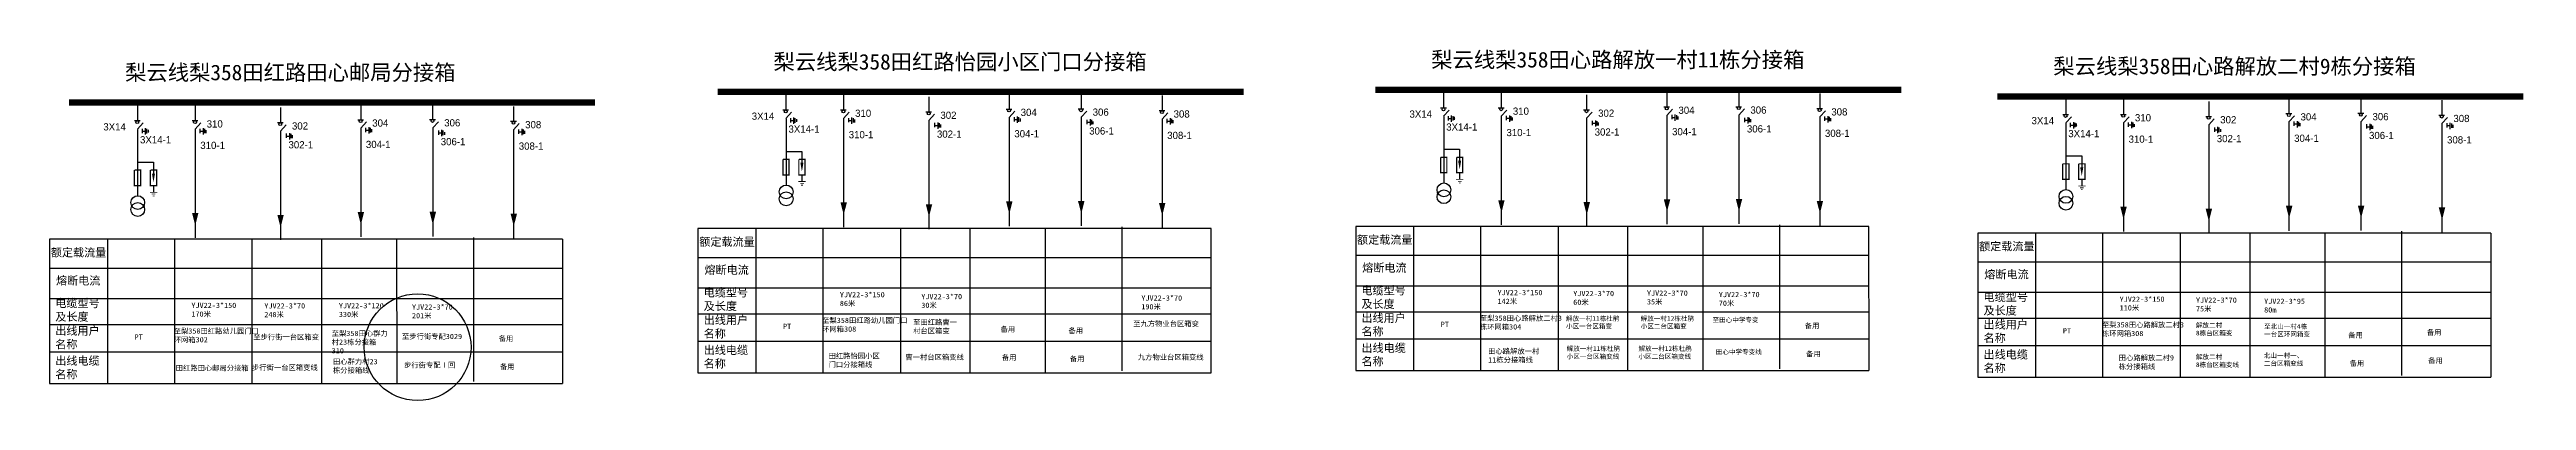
# Model space of a CAD drawing. Extents: x 69 to 1079, y -405 to -10.
# Drawn here: x 69 to 861, y -266 to -153 of the extents above; entities that cross this region are included whole.
import ezdxf

# ---------------------------------------------------------------- set-up
doc = ezdxf.new("R2010")
doc.units = 0
doc.header["$LTSCALE"] = 0.774411
doc.linetypes.add('DASHED', pattern=[0.45, 0.3, -0.15])
doc.linetypes.add('DASHED2', pattern=[9.525, 6.35, -3.175])
doc.layers.get('0').update_dxf_attribs({"linetype": 'CONTINUOUS'})
doc.layers.add('F11', color=7, linetype='CONTINUOUS')
doc.styles.add('hztxt_txtstyle_0.00_0_0', font='', dxfattribs={"bigfont": 'hztxt.shx'})
doc.styles.add('hztxt_txtstyle_1.67_0_0', font='', dxfattribs={"height": 1.668838, "bigfont": 'hztxt.shx'})
doc.styles.add('hztxt_txtstyle_2.31_0_0', font='', dxfattribs={"height": 2.307931, "bigfont": 'hztxt.shx'})
doc.styles.add('KaiTi_GB2312_txtstyle_5.00_0_0', font='', dxfattribs={"height": 5})
doc.styles.add('SimSun_txtstyle_1.50_0_0', font='', dxfattribs={"height": 1.5})
doc.styles.add('字体', font='', dxfattribs={"height": 2.5})
doc.styles.get('hztxt_txtstyle_0.00_0_0').set_extended_font_data('hztxt')
doc.styles.get('hztxt_txtstyle_1.67_0_0').set_extended_font_data('hztxt')
doc.styles.get('hztxt_txtstyle_2.31_0_0').set_extended_font_data('hztxt')
doc.styles.get('KaiTi_GB2312_txtstyle_5.00_0_0').set_extended_font_data('KaiTi_GB2312')
doc.styles.get('SimSun_txtstyle_1.50_0_0').set_extended_font_data('SimSun')
doc.styles.get('字体').set_extended_font_data('KaiTi_GB2312')

msp = doc.modelspace()

# ---------------------------------------------------------------- texts
at = {"char_height": 5, "attachment_point": 1}
for s, insert, width, style in [('{\\fSimSun|b0|i0|c134|p2;梨云线梨}358{\\fSimSun|b0|i0|c134|p2;田红路田心邮局分接箱}', (93.62, -158.01), 124.0694, '字体'), ('{\\fSimSun|b0|i0|c134|p2;梨云线梨}358{\\fSimSun|b0|i0|c134|p2;田红路怡园小区门口分接箱}', (300.95, -154.59), 142.7038, '字体'), ('{\\fSimSun|b0|i0|c134|p2;梨云线梨}358{\\fSimSun|b0|i0|c134|p2;田心路解放一村11栋分接箱}', (511.25, -153.92), 142.7038, 'KaiTi_GB2312_txtstyle_5.00_0_0'), ('{\\fSimSun|b0|i0|c134|p2;梨云线梨}358{\\fSimSun|b0|i0|c134|p2;田心路解放二村9栋分接箱}', (710.16, -156.03), 142.7038, '字体')]:
    msp.add_mtext(s, dxfattribs=dict(at, insert=insert, width=width, style=style))
at = {"linetype": 'DASHED', "attachment_point": 1}
for s, insert, char_height, width, style in [('{\\f\uffbfﾬￌﾣﾤ_GB2312|b0|i0|c134|p49;额定载流量}', (277.22, -213.46), 2.6, 28.7366, 'hztxt_txtstyle_0.00_0_0'), ('{\\f\uffbfﾬￌﾣﾤ_GB2312|b0|i0|c134|p49;额定载流量}', (487.52, -212.79), 2.6, 28.7366, 'hztxt_txtstyle_0.00_0_0'), ('{\\f\uffbfﾬￌﾣﾤ_GB2312|b0|i0|c134|p49;额定载流量}', (69.89, -216.88), 2.6, 28.7366, 'hztxt_txtstyle_0.00_0_0'), ('{\\f\uffbfﾬￌﾣﾤ_GB2312|b0|i0|c134|p49;熔断电流}', (489.18, -221.77), 2.6, 28.7366, 'hztxt_txtstyle_0.00_0_0'), ('{\\f\uffbfﾬￌﾣﾤ_GB2312|b0|i0|c134|p49;额定载流量}', (686.42, -214.9), 2.6, 28.7366, 'hztxt_txtstyle_0.00_0_0'), ('{\\f\uffbfﾬￌﾣﾤ_GB2312|b0|i0|c134|p49;熔断电流}', (71.55, -225.87), 2.6, 28.7366, 'hztxt_txtstyle_0.00_0_0'), ('{\\f\uffbfﾬￌﾣﾤ_GB2312|b0|i0|c134|p49;电缆型号及长度}', (278.64, -229.7), 2.6, 14.4991, 'hztxt_txtstyle_0.00_0_0'), ('{\\f\uffbfﾬￌﾣﾤ_GB2312|b0|i0|c134|p49;熔断电流}', (278.88, -222.45), 2.6, 28.7366, 'hztxt_txtstyle_0.00_0_0'), ('{\\f\uffbfﾬￌﾣﾤ_GB2312|b0|i0|c134|p49;电缆型号及长度}', (488.94, -229.03), 2.6, 14.4991, 'hztxt_txtstyle_0.00_0_0'), ('{\\f\uffbfﾬￌﾣﾤ_GB2312|b0|i0|c134|p49;熔断电流}', (688.09, -223.88), 2.6, 28.7366, 'hztxt_txtstyle_0.00_0_0'), ('{\\f\uffbfﾬￌﾣﾤ_GB2312|b0|i0|c134|p49;电缆型号及长度}', (71.31, -233.12), 2.6, 14.4991, 'hztxt_txtstyle_0.00_0_0'), ('{\\fSimSun|b0|i0|c134|p2;YJV22-3*150\\P170米}', (114.83, -234.26), 1.6688, 24.5783, 'hztxt_txtstyle_0.00_0_0'), ('{\\fSimSun|b0|i0|c134|p2;YJV22-3*70\\P248米}', (138.15, -234.43), 1.6688, 24.5783, 'hztxt_txtstyle_0.00_0_0'), ('{\\fSimSun|b0|i0|c134|p2;YJV22-3*120\\P330米}', (161.98, -234.37), 1.6688, 24.5783, 'hztxt_txtstyle_0.00_0_0'), ('{\\fSimSun|b0|i0|c134|p2;YJV22-3*70\\P201米}', (185.36, -234.79), 1.6688, 24.5783, 'hztxt_txtstyle_0.00_0_0'), ('{\\fSimSun|b0|i0|c134|p2;YJV22-3*150\\P86米}', (322.16, -230.84), 1.6688, 24.5783, 'hztxt_txtstyle_0.00_0_0'), ('{\\fSimSun|b0|i0|c134|p2;YJV22-3*70\\P30米}', (348.2, -231.45), 1.6688, 24.5783, 'hztxt_txtstyle_0.00_0_0'), ('{\\fSimSun|b0|i0|c134|p2;YJV22-3*70\\P190米}', (418.56, -231.91), 1.6688, 24.5783, 'hztxt_txtstyle_0.00_0_0'), ('{\\f\uffbfﾬￌﾣﾤ_GB2312|b0|i0|c134|p49;出线用户名称}', (488.94, -237.85), 2.6, 14.4991, 'hztxt_txtstyle_0.00_0_0'), ('{\\fSimSun|b0|i0|c134|p2;YJV22-3*150\\P142米}', (532.46, -230.17), 1.6688, 24.5783, 'hztxt_txtstyle_0.00_0_0'), ('{\\fSimSun|b0|i0|c134|p2;YJV22-3*70\\P60米}', (556.66, -230.47), 1.6688, 24.5783, 'hztxt_txtstyle_1.67_0_0'), ('{\\fSimSun|b0|i0|c134|p2;YJV22-3*70\\P35米}', (580.23, -230.34), 1.6688, 24.5783, 'hztxt_txtstyle_1.67_0_0'), ('{\\fSimSun|b0|i0|c134|p2;YJV22-3*70\\P70米}', (603.2, -230.8), 1.6688, 24.5783, 'hztxt_txtstyle_1.67_0_0'), ('{\\f\uffbfﾬￌﾣﾤ_GB2312|b0|i0|c134|p49;电缆型号及长度}', (687.85, -231.14), 2.6, 14.4991, 'hztxt_txtstyle_0.00_0_0'), ('{\\fSimSun|b0|i0|c134|p2;YJV22-3*150\\P110米}', (731.36, -232.28), 1.6688, 24.5783, 'hztxt_txtstyle_0.00_0_0'), ('{\\fSimSun|b0|i0|c134|p2;YJV22-3*70\\P75米}', (755.77, -232.58), 1.6688, 24.5783, 'hztxt_txtstyle_1.67_0_0'), ('{\\fSimSun|b0|i0|c134|p2;YJV22-3*95\\P80m}', (777.57, -232.94), 1.6688, 24.5783, 'hztxt_txtstyle_1.67_0_0'), ('{\\f\uffbfﾬￌﾣﾤ_GB2312|b0|i0|c134|p49;出线用户名称}', (71.31, -241.94), 2.6, 14.4991, 'hztxt_txtstyle_0.00_0_0'), ('{\\fSimSun|b0|i0|c134|p2;PT}', (96.68, -244.4), 1.6688, 22.876, 'hztxt_txtstyle_0.00_0_0'), ('{\\fSimSun|b0|i0|c134|p2;至梨\\fKaiTi_GB2312|b0|i0|c134|p49;358\\fSimSun|b0|i0|c134|p2;田红路幼儿园门口环网箱302}', (109.16, -242.48), 1.6688, 24.5783, 'hztxt_txtstyle_0.00_0_0'), ('{\\fSimSun|b0|i0|c134|p2;至步行街一台区箱变}', (134.62, -244.4), 1.6688, 22.876, 'hztxt_txtstyle_0.00_0_0'), ('{\\fSimSun|b0|i0|c134|p2;至梨358田心群力村23栋分接箱310}', (159.69, -243.24), 1.6688, 17.9015, 'hztxt_txtstyle_0.00_0_0'), ('{\\fSimSun|b0|i0|c134|p2;至步行街专配3029}', (182.15, -244.22), 1.6688, 22.876, 'hztxt_txtstyle_0.00_0_0'), ('{\\fSimSun|b0|i0|c134|p2;备用}', (213.06, -244.89), 1.6688, 22.876, 'hztxt_txtstyle_0.00_0_0'), ('{\\f\uffbfﾬￌﾣﾤ_GB2312|b0|i0|c134|p49;出线用户名称}', (278.64, -238.52), 2.6, 14.4991, 'hztxt_txtstyle_0.00_0_0'), ('{\\fSimSun|b0|i0|c134|p2;PT}', (304.01, -240.98), 1.6688, 22.876, 'hztxt_txtstyle_0.00_0_0'), ('{\\fSimSun|b0|i0|c134|p2;至梨\\fKaiTi_GB2312|b0|i0|c134|p49;358\\fSimSun|b0|i0|c134|p2;田红路幼儿园门口环网箱308}', (316.49, -239.06), 1.6688, 24.5783, 'hztxt_txtstyle_0.00_0_0'), ('{\\fSimSun|b0|i0|c134|p2;至田红路曹一村台区箱变}', (345.61, -239.66), 1.6688, 14.3364, 'hztxt_txtstyle_0.00_0_0'), ('{\\fSimSun|b0|i0|c134|p2;备用}', (373.52, -241.93), 1.6688, 22.876, 'hztxt_txtstyle_0.00_0_0'), ('{\\fSimSun|b0|i0|c134|p2;备用}', (395.25, -242.36), 1.6688, 22.876, 'hztxt_txtstyle_0.00_0_0'), ('{\\fSimSun|b0|i0|c134|p2;至九方物业台区箱变}', (415.96, -240.12), 1.6688, 27.8285, 'hztxt_txtstyle_0.00_0_0'), ('{\\fSimSun|b0|i0|c134|p2;PT}', (514.31, -240.31), 1.6688, 22.876, 'hztxt_txtstyle_0.00_0_0'), ('{\\fSimSun|b0|i0|c134|p2;至梨\\fKaiTi_GB2312|b0|i0|c134|p49;358\\fSimSun|b0|i0|c134|p2;田心路解放二村3栋环网箱304}', (526.79, -238.38), 1.6688, 24.5783, 'hztxt_txtstyle_0.00_0_0'), ('{\\fSimSun|b0|i0|c134|p2;备用}', (630.69, -240.8), 1.6688, 22.876, 'hztxt_txtstyle_0.00_0_0'), ('{\\f\uffbfﾬￌﾣﾤ_GB2312|b0|i0|c134|p49;出线用户名称}', (687.85, -239.96), 2.6, 14.4991, 'hztxt_txtstyle_0.00_0_0'), ('{\\fSimSun|b0|i0|c134|p2;PT}', (713.22, -242.42), 1.6688, 22.876, 'hztxt_txtstyle_0.00_0_0'), ('{\\fSimSun|b0|i0|c134|p2;至梨\\fKaiTi_GB2312|b0|i0|c134|p49;358\\fSimSun|b0|i0|c134|p2;田心路解放二村3栋环网箱308}', (725.7, -240.49), 1.6688, 24.5783, 'hztxt_txtstyle_0.00_0_0'), ('{\\fSimSun|b0|i0|c134|p2;备用}', (804.46, -243.8), 1.6688, 22.876, 'hztxt_txtstyle_0.00_0_0'), ('{\\fSimSun|b0|i0|c134|p2;备用}', (829.6, -242.91), 1.6688, 22.876, 'hztxt_txtstyle_0.00_0_0'), ('{\\f\uffbfﾬￌﾣﾤ_GB2312|b0|i0|c134|p49;出线电缆名称}', (71.31, -251.54), 2.6, 14.4991, 'hztxt_txtstyle_0.00_0_0'), ('{\\fSimSun|b0|i0|c134|p2;田心群力村23栋分接箱线}', (160.09, -252.29), 1.6688, 14.6815, 'hztxt_txtstyle_0.00_0_0'), ('{\\fSimSun|b0|i0|c134|p2;步行街专配Ⅰ回}', (182.84, -253.37), 1.6688, 22.876, 'hztxt_txtstyle_0.00_0_0'), ('{\\f\uffbfﾬￌﾣﾤ_GB2312|b0|i0|c134|p49;出线电缆名称}', (278.64, -248.12), 2.6, 14.4991, 'hztxt_txtstyle_0.00_0_0'), ('{\\fSimSun|b0|i0|c134|p2;田红路怡园小区门口分接箱线}', (318.56, -250.46), 1.6688, 18.0239, 'hztxt_txtstyle_0.00_0_0'), ('{\\fSimSun|b0|i0|c134|p2;曹一村台区箱变线}', (343.13, -250.84), 1.6688, 18.8538, 'hztxt_txtstyle_0.00_0_0'), ('{\\fSimSun|b0|i0|c134|p2;备用}', (373.95, -250.95), 1.6688, 22.876, 'hztxt_txtstyle_0.00_0_0'), ('{\\fSimSun|b0|i0|c134|p2;备用}', (395.69, -251.38), 1.6688, 22.876, 'hztxt_txtstyle_0.00_0_0'), ('{\\fSimSun|b0|i0|c134|p2;九方物业台区箱变线}', (417.45, -250.86), 1.6688, 21.8521, 'hztxt_txtstyle_0.00_0_0'), ('{\\f\uffbfﾬￌﾣﾤ_GB2312|b0|i0|c134|p49;出线电缆名称}', (488.94, -247.45), 2.6, 14.4991, 'hztxt_txtstyle_0.00_0_0'), ('{\\fSimSun|b0|i0|c134|p2;田心路解放一村11栋分接箱线}', (529.45, -248.95), 1.6688, 18.2291, 'hztxt_txtstyle_0.00_0_0'), ('{\\fSimSun|b0|i0|c134|p2;备用}', (631.12, -249.82), 1.6688, 22.876, 'hztxt_txtstyle_0.00_0_0'), ('{\\f\uffbfﾬￌﾣﾤ_GB2312|b0|i0|c134|p49;出线电缆名称}', (687.85, -249.56), 2.6, 14.4991, 'hztxt_txtstyle_0.00_0_0'), ('{\\fSimSun|b0|i0|c134|p2;田心路解放二村9栋分接箱线}', (731.08, -251.06), 1.6688, 18.2291, 'hztxt_txtstyle_0.00_0_0'), ('{\\fSimSun|b0|i0|c134|p2;备用}', (804.89, -252.82), 1.6688, 22.876, 'hztxt_txtstyle_0.00_0_0'), ('{\\fSimSun|b0|i0|c134|p2;备用}', (830.03, -251.93), 1.6688, 22.876, 'hztxt_txtstyle_0.00_0_0'), ('{\\fSimSun|b0|i0|c134|p2;田红路田心邮局分接箱}', (109.79, -254.33), 1.6688, 24.5783, 'hztxt_txtstyle_0.00_0_0'), ('{\\fSimSun|b0|i0|c134|p2;步行街一台区箱变线}', (134.2, -254.18), 1.6688, 22.876, 'hztxt_txtstyle_0.00_0_0'), ('{\\fSimSun|b0|i0|c134|p2;备用}', (213.49, -253.91), 1.6688, 22.876, 'hztxt_txtstyle_0.00_0_0')]:
    msp.add_mtext(s, dxfattribs=dict(at, insert=insert, char_height=char_height, width=width, style=style))
at = {"color": 7, "linetype": 'DASHED2', "lineweight": 0, "ltscale": 0.967039, "char_height": 1.5, "attachment_point": 1, "style": 'SimSun_txtstyle_1.50_0_0'}
for s, insert in [('解放一村11栋杜鹃^J小区一台区箱变', (554.36, -238.54)), ('解放一村12栋杜鹃^J小区二台区箱变', (578.23, -238.55)), ('至田心中学专变', (601.2, -239)), ('解放一村11栋杜鹃^J小区一台区箱变线', (554.57, -248.2)), ('解放一村12栋杜鹃^J小区二台区箱变线', (577.53, -248.2)), ('田心中学专变线', (602.25, -249.25))]:
    msp.add_mtext(s, dxfattribs=dict(at, insert=insert))
at = {"color": 7, "linetype": 'Continuous', "lineweight": 0, "ltscale": 1.120373, "char_height": 1.5, "attachment_point": 1, "style": 'SimSun_txtstyle_1.50_0_0'}
for s, insert in [('解放二村^J8栋台区箱变', (755.75, -240.71)), ('解放二村^J8栋台区箱变线', (755.75, -250.86))]:
    msp.add_mtext(s, dxfattribs=dict(at, insert=insert))
for s, insert, width in [('至北山一村4栋一台区环网箱变', (777.55, -241.08), 15.4447), ('北山一村一、二台区箱变线', (777.49, -250.42), 14.2747)]:
    msp.add_mtext(s, dxfattribs=dict(at, insert=insert, width=width))
at = {"layer": 'F11', "lineweight": -3, "char_height": 2.3079, "width": 19.4417, "attachment_point": 1}
for s, insert, style in [('\\pl2.308;3X14', (291.69, -173.35), 'hztxt_txtstyle_0.00_0_0'), ('\\pl2.30793;310', (324.73, -172.42), 'hztxt_txtstyle_0.00_0_0'), ('\\pl2.308;302', (352.01, -173.06), 'hztxt_txtstyle_2.31_0_0'), ('\\pl2.308;304', (377.68, -172.13), 'hztxt_txtstyle_0.00_0_0'), ('\\pl2.308;306', (400.69, -172.06), 'hztxt_txtstyle_2.31_0_0'), ('\\pl2.308;308', (426.57, -172.65), 'hztxt_txtstyle_0.00_0_0'), ('\\pl2.308;3X14', (501.99, -172.67), 'hztxt_txtstyle_0.00_0_0'), ('\\pl2.30793;310', (535.04, -171.75), 'hztxt_txtstyle_0.00_0_0'), ('\\pl2.308;302', (562.31, -172.39), 'hztxt_txtstyle_2.31_0_0'), ('\\pl2.308;304', (587.98, -171.46), 'hztxt_txtstyle_0.00_0_0'), ('\\pl2.308;306', (610.99, -171.39), 'hztxt_txtstyle_2.31_0_0'), ('\\pl2.308;308', (636.87, -171.98), 'hztxt_txtstyle_0.00_0_0'), ('\\pl2.30793;310', (733.94, -173.86), 'hztxt_txtstyle_0.00_0_0'), ('\\pl2.308;304', (786.89, -173.57), 'hztxt_txtstyle_0.00_0_0'), ('\\pl2.308;306', (809.9, -173.5), 'hztxt_txtstyle_2.31_0_0'), ('\\pl2.308;308', (835.77, -174.09), 'hztxt_txtstyle_0.00_0_0'), ('\\pl2.308;3X14', (84.36, -176.77), 'hztxt_txtstyle_0.00_0_0'), ('\\pl2.308;3X14-1', (96.1, -180.91), 'hztxt_txtstyle_0.00_0_0'), ('\\pl2.30793;310', (117.41, -175.84), 'hztxt_txtstyle_0.00_0_0'), ('\\pl2.308;302', (144.68, -176.48), 'hztxt_txtstyle_2.31_0_0'), ('\\pl2.308;304', (170.35, -175.55), 'hztxt_txtstyle_0.00_0_0'), ('\\pl2.308;306-1', (192.25, -181.51), 'hztxt_txtstyle_2.31_0_0'), ('\\pl2.308;306', (193.36, -175.48), 'hztxt_txtstyle_2.31_0_0'), ('\\pl2.308;308', (219.24, -176.07), 'hztxt_txtstyle_0.00_0_0'), ('\\pl2.308;3X14-1', (303.43, -177.49), 'hztxt_txtstyle_0.00_0_0'), ('\\pl2.30793;310-1', (322.7, -179.28), 'hztxt_txtstyle_0.00_0_0'), ('\\pl2.308;302-1', (350.9, -179.1), 'hztxt_txtstyle_2.31_0_0'), ('\\pl2.308;304-1', (375.65, -178.98), 'hztxt_txtstyle_0.00_0_0'), ('\\pl2.308;306-1', (399.58, -178.09), 'hztxt_txtstyle_2.31_0_0'), ('\\pl2.308;308-1', (424.53, -179.51), 'hztxt_txtstyle_0.00_0_0'), ('\\pl2.308;3X14-1', (513.73, -176.82), 'hztxt_txtstyle_0.00_0_0'), ('\\pl2.30793;310-1', (533, -178.6), 'hztxt_txtstyle_0.00_0_0'), ('\\pl2.308;302-1', (561.2, -178.42), 'hztxt_txtstyle_2.31_0_0'), ('\\pl2.308;304-1', (585.95, -178.31), 'hztxt_txtstyle_0.00_0_0'), ('\\pl2.308;306-1', (609.88, -177.42), 'hztxt_txtstyle_2.31_0_0'), ('\\pl2.308;308-1', (634.83, -178.83), 'hztxt_txtstyle_0.00_0_0'), ('\\pl2.308;3X14', (700.89, -174.78), 'hztxt_txtstyle_0.00_0_0'), ('\\pl2.308;3X14-1', (712.64, -178.93), 'hztxt_txtstyle_0.00_0_0'), ('\\pl2.30793;310-1', (731.91, -180.71), 'hztxt_txtstyle_0.00_0_0'), ('\\pl2.308;302-1', (760.11, -180.53), 'hztxt_txtstyle_2.31_0_0'), ('\\pl2.308;302', (761.22, -174.5), 'hztxt_txtstyle_2.31_0_0'), ('\\pl2.308;304-1', (784.85, -180.42), 'hztxt_txtstyle_0.00_0_0'), ('\\pl2.308;306-1', (808.79, -179.53), 'hztxt_txtstyle_2.31_0_0'), ('\\pl2.308;308-1', (833.74, -180.94), 'hztxt_txtstyle_0.00_0_0'), ('\\pl2.30793;310-1', (115.37, -182.7), 'hztxt_txtstyle_0.00_0_0'), ('\\pl2.308;302-1', (143.57, -182.52), 'hztxt_txtstyle_2.31_0_0'), ('\\pl2.308;304-1', (168.32, -182.4), 'hztxt_txtstyle_0.00_0_0'), ('\\pl2.308;308-1', (217.2, -182.93), 'hztxt_txtstyle_0.00_0_0')]:
    msp.add_mtext(s, dxfattribs=dict(at, insert=insert, style=style))

# ---------------------------------------------------------------- blocks, each defined once
blk = doc.blocks.new('JD')
for points in [[(-2, 0.2), (-2, -0.2), (2, 0.2), (2, -0.2)], [(1, -1.2), (1, -0.8), (-1, -1.2), (-1, -0.8)], [(-0.5, -1.8), (-0.5, -2.2), (0.5, -1.8), (0.5, -2.2)]]:
    blk.add_trace(points)

# ---------------------------------------------------------------- linework, layer by layer
for p, q in [((97.63, -178.75), (97.63, -200.1)), ((304.96, -175.33), (304.96, -196.68)), ((515.26, -174.66), (515.26, -196)), ((714.17, -176.77), (714.17, -198.11)), ((97.61, -189.2), (102.71, -189.2)), ((102.71, -189.2), (102.71, -192.93)), ((304.94, -185.78), (310.04, -185.78)), ((310.04, -185.78), (310.04, -189.51)), ((515.24, -185.11), (520.34, -185.11)), ((520.34, -185.11), (520.34, -188.84)), ((714.15, -187.22), (719.25, -187.22)), ((719.25, -187.22), (719.25, -190.95)), ((102.71, -196.85), (102.71, -198.77)), ((310.04, -193.43), (310.04, -195.35)), ((520.34, -192.75), (520.34, -194.68)), ((719.25, -194.86), (719.25, -196.79))]:
    msp.add_line(p, q)
at = {"linetype": 'ByBlock'}
for p, q in [((87.97, -213.82), (87.97, -260.1)), ((109.38, -213.82), (109.38, -260.1)), ((295.3, -210.4), (295.3, -256.68)), ((316.7, -210.4), (316.7, -256.68)), ((341.52, -210.59), (341.52, -256.87)), ((363.75, -210.59), (363.75, -256.87)), ((505.6, -209.73), (505.6, -256.01)), ((527.01, -209.73), (527.01, -256.01)), ((551.82, -209.92), (551.82, -256.2)), ((574.05, -209.92), (574.05, -256.2)), ((704.51, -211.84), (704.51, -258.12)), ((725.91, -211.84), (725.91, -258.12)), ((750.72, -212.03), (750.72, -258.31)), ((772.96, -212.03), (772.96, -258.31)), ((134.19, -214.01), (134.19, -260.29)), ((156.42, -214.01), (156.42, -260.29)), ((276.98, -219.74), (440.92, -219.74)), ((487.28, -219.07), (651.22, -219.07)), ((686.18, -221.18), (850.13, -221.18)), ((69.65, -223.16), (233.59, -223.16)), ((276.98, -229.48), (440.92, -229.48)), ((487.28, -228.81), (651.22, -228.81)), ((69.65, -232.9), (233.59, -232.9)), ((487.28, -237.13), (651.22, -237.13)), ((686.18, -230.92), (850.13, -230.92)), ((69.65, -241.22), (233.59, -241.22)), ((276.98, -237.8), (440.92, -237.8)), ((686.18, -239.24), (850.13, -239.24)), ((69.65, -249.95), (233.6, -249.95)), ((276.98, -246.53), (440.92, -246.53)), ((487.28, -245.86), (651.23, -245.86)), ((686.18, -247.97), (850.13, -247.97))]:
    msp.add_line(p, q, dxfattribs=at)
at = {"linetype": 'Continuous'}
for p, q in [((205.09, -259.53), (205.09, -213.36)), ((276.81, -210.51), (276.81, -256.68)), ((305.76, -210.51), (276.81, -210.51)), ((440.86, -210.51), (305.76, -210.51)), ((387.91, -256.68), (387.9, -210.51)), ((412.42, -256.11), (412.42, -209.94)), ((440.93, -256.68), (440.92, -210.51)), ((487.11, -209.84), (487.11, -256.01)), ((516.06, -209.84), (487.11, -209.84)), ((651.16, -209.84), (516.06, -209.84)), ((598.21, -256.01), (598.2, -209.84)), ((622.72, -255.44), (622.72, -209.27)), ((651.23, -256.01), (651.22, -209.84)), ((686.01, -211.95), (686.01, -258.12)), ((714.97, -211.95), (686.01, -211.95)), ((850.07, -211.95), (714.97, -211.95)), ((797.12, -258.12), (797.11, -211.95)), ((821.63, -257.55), (821.62, -211.38)), ((850.13, -258.12), (850.13, -211.95)), ((69.48, -213.93), (69.48, -260.1)), ((98.43, -213.93), (69.48, -213.93)), ((233.53, -213.93), (98.43, -213.93)), ((180.58, -260.1), (180.57, -213.93)), ((233.6, -260.1), (233.59, -213.93)), ((69.48, -260.1), (233.53, -260.1)), ((276.81, -256.68), (440.86, -256.68)), ((487.11, -256.01), (651.16, -256.01)), ((686.01, -258.12), (850.07, -258.12))]:
    msp.add_line(p, q, dxfattribs=at)
for points, const_width in [([(283.08, -166.74), (451.23, -166.74)], 2), ([(493.38, -166.06), (661.53, -166.06)], 2), ([(75.75, -170.16), (243.9, -170.16)], 2), ([(692.29, -168.17), (860.44, -168.17)], 2), ([(303.95, -188.33), (303.95, -193.3), (305.94, -193.3), (305.94, -188.33), (304.01, -188.33)], 0.42), ([(309.05, -188.33), (309.05, -193.3), (311.04, -193.3), (311.04, -188.33), (309.11, -188.33)], 0.42), ([(514.25, -187.66), (514.25, -192.63), (516.24, -192.63), (516.24, -187.66), (514.31, -187.66)], 0.42), ([(519.35, -187.66), (519.35, -192.63), (521.34, -192.63), (521.34, -187.66), (519.41, -187.66)], 0.42), ([(713.15, -189.77), (713.15, -194.74), (715.14, -194.74), (715.14, -189.77), (713.22, -189.77)], 0.42), ([(718.25, -189.77), (718.25, -194.74), (720.24, -194.74), (720.24, -189.77), (718.32, -189.77)], 0.42), ([(96.62, -191.75), (96.62, -196.72), (98.61, -196.72), (98.61, -191.75), (96.68, -191.75)], 0.42), ([(101.72, -191.75), (101.72, -196.72), (103.71, -196.72), (103.71, -191.75), (101.78, -191.75)], 0.42)]:
    msp.add_lwpolyline(points, dxfattribs=dict(const_width=const_width))
for points in [[(310.04, -189.45, 0.98, 0, 0), (310.04, -192.25, 0, 0, 0)], [(520.34, -188.78, 0.98, 0, 0), (520.34, -191.57, 0, 0, 0)], [(102.71, -192.87, 0.98, 0, 0), (102.71, -195.67, 0, 0, 0)], [(719.25, -190.89, 0.98, 0, 0), (719.25, -193.68, 0, 0, 0)], [(116.07, -205.5, 2.05, 0, 0), (116.07, -209.56, 0, 0, 0)], [(143.35, -206.14, 2.05, 0, 0), (143.35, -210.21, 0, 0, 0)], [(169.02, -205.21, 2.05, 0, 0), (169.02, -209.27, 0, 0, 0)], [(192.03, -205.14, 2.05, 0, 0), (192.03, -209.2, 0, 0, 0)], [(217.91, -205.73, 2.05, 0, 0), (217.91, -209.79, 0, 0, 0)], [(323.4, -202.08, 2.05, 0, 0), (323.4, -206.14, 0, 0, 0)], [(350.68, -202.72, 2.05, 0, 0), (350.68, -206.79, 0, 0, 0)], [(376.35, -201.79, 2.05, 0, 0), (376.35, -205.85, 0, 0, 0)], [(399.36, -201.72, 2.05, 0, 0), (399.36, -205.78, 0, 0, 0)], [(425.24, -202.31, 2.05, 0, 0), (425.24, -206.37, 0, 0, 0)], [(533.7, -201.41, 2.05, 0, 0), (533.7, -205.47, 0, 0, 0)], [(560.98, -202.05, 2.05, 0, 0), (560.98, -206.11, 0, 0, 0)], [(586.65, -201.11, 2.05, 0, 0), (586.65, -205.18, 0, 0, 0)], [(609.66, -201.04, 2.05, 0, 0), (609.66, -205.11, 0, 0, 0)], [(635.54, -201.64, 2.05, 0, 0), (635.54, -205.7, 0, 0, 0)], [(732.61, -203.52, 2.05, 0, 0), (732.61, -207.58, 0, 0, 0)], [(759.89, -204.16, 2.05, 0, 0), (759.89, -208.22, 0, 0, 0)], [(785.56, -203.22, 2.05, 0, 0), (785.56, -207.29, 0, 0, 0)], [(808.57, -203.15, 2.05, 0, 0), (808.57, -207.22, 0, 0, 0)], [(834.44, -203.75, 2.05, 0, 0), (834.44, -207.81, 0, 0, 0)]]:
    msp.add_lwpolyline(points, format="xyseb")
for centre in [(305, -198.78), (515.3, -198.11), (97.67, -202.2), (97.67, -204.4), (305, -200.98), (515.3, -200.31), (714.21, -200.22), (714.21, -202.42)]:
    msp.add_circle(centre, 2.2)
at = {"color": 1, "linetype": 'Continuous'}
msp.add_circle((187.16, -248.5), 17.09, dxfattribs=at)
at = {"layer": 'F11', "lineweight": -3}
for p, q in [((97.58, -171.14), (97.58, -175.9)), ((116.02, -171.13), (116.02, -175.89)), ((143.29, -171.78), (143.29, -176.54)), ((168.97, -170.84), (168.97, -175.6)), ((191.97, -170.77), (191.97, -175.53)), ((217.85, -171.36), (217.85, -176.12)), ((303.95, -172.52), (305.8, -172.52)), ((304.91, -167.72), (304.91, -172.48)), ((304.91, -175.22), (306.72, -173.25)), ((322.39, -172.51), (324.24, -172.51)), ((323.35, -167.71), (323.35, -172.47)), ((323.35, -175.21), (325.16, -173.24)), ((349.66, -173.15), (351.52, -173.15)), ((350.62, -168.35), (350.62, -173.11)), ((350.63, -175.85), (352.43, -173.88)), ((375.34, -172.22), (377.19, -172.22)), ((376.3, -167.42), (376.3, -172.18)), ((376.3, -174.92), (378.11, -172.95)), ((398.34, -172.15), (400.2, -172.15)), ((399.3, -167.35), (399.3, -172.11)), ((399.31, -174.85), (401.12, -172.88)), ((424.22, -172.74), (426.07, -172.74)), ((425.18, -167.94), (425.18, -172.7)), ((425.19, -175.44), (426.99, -173.47)), ((514.25, -171.85), (516.1, -171.85)), ((515.21, -167.05), (515.21, -171.81)), ((515.21, -174.55), (517.02, -172.57)), ((532.69, -171.84), (534.54, -171.84)), ((533.65, -167.04), (533.65, -171.8)), ((533.66, -174.54), (535.46, -172.57)), ((559.96, -172.48), (561.82, -172.48)), ((560.92, -167.68), (560.92, -172.44)), ((560.93, -175.18), (562.74, -173.21)), ((585.64, -171.55), (587.49, -171.55)), ((586.6, -166.75), (586.6, -171.51)), ((586.6, -174.25), (588.41, -172.28)), ((588.16, -174.13), (588.16, -175.51)), ((589.19, -173.96), (589.19, -175.99)), ((589.63, -174.18), (589.63, -175.61)), ((608.64, -171.48), (610.5, -171.48)), ((609.61, -166.68), (609.61, -171.44)), ((609.61, -174.18), (611.42, -172.2)), ((609.61, -174.18), (609.61, -209)), ((634.52, -172.07), (636.37, -172.07)), ((635.48, -167.27), (635.48, -172.03)), ((635.49, -174.77), (637.29, -172.8)), ((713.15, -173.96), (715.01, -173.96)), ((714.11, -169.16), (714.11, -173.92)), ((731.59, -173.95), (733.45, -173.95)), ((732.55, -169.15), (732.55, -173.91)), ((759.83, -169.79), (759.83, -174.55)), ((784.54, -173.66), (786.4, -173.66)), ((785.5, -168.86), (785.5, -173.62)), ((807.55, -173.59), (809.41, -173.59)), ((808.51, -168.79), (808.51, -173.55)), ((833.43, -174.18), (835.28, -174.18)), ((834.39, -169.38), (834.39, -174.14)), ((96.62, -175.94), (98.47, -175.94)), ((97.58, -178.64), (99.39, -176.67)), ((99.04, -178.59), (99.04, -179.97)), ((99.05, -179.32), (100.04, -179.32)), ((100.04, -178.39), (100.04, -180.42)), ((100.48, -178.61), (100.48, -180.03)), ((100.97, -178.86), (100.97, -179.79)), ((101.43, -179.45), (101.43, -179.45)), ((115.06, -175.93), (116.91, -175.93)), ((116.03, -178.63), (117.83, -176.66)), ((116.03, -178.63), (116.03, -213.45)), ((117.58, -178.52), (117.58, -179.9)), ((117.62, -179.28), (118.6, -179.28)), ((118.61, -178.35), (118.61, -180.37)), ((119.05, -178.57), (119.05, -179.99)), ((119.5, -179.01), (119.5, -179.95)), ((142.33, -176.58), (144.19, -176.58)), ((143.3, -179.27), (145.11, -177.3)), ((143.3, -179.27), (143.3, -214.09)), ((145.12, -180.11), (145.12, -181.49)), ((145.16, -180.87), (146.15, -180.87)), ((146.15, -179.94), (146.15, -181.97)), ((146.59, -180.16), (146.59, -181.58)), ((147.04, -180.61), (147.04, -181.54)), ((168.01, -175.64), (169.86, -175.64)), ((168.97, -178.34), (170.78, -176.37)), ((168.97, -178.34), (168.97, -213.16)), ((170.53, -178.22), (170.53, -179.61)), ((170.57, -178.98), (171.55, -178.98)), ((171.56, -178.06), (171.56, -180.08)), ((172, -178.27), (172, -179.7)), ((172.45, -178.72), (172.45, -179.66)), ((191.01, -175.57), (192.87, -175.57)), ((191.98, -178.27), (193.79, -176.3)), ((191.98, -178.27), (191.98, -213.09)), ((193.8, -179.1), (193.8, -180.48)), ((193.84, -179.86), (194.83, -179.86)), ((194.83, -178.93), (194.83, -180.96)), ((195.27, -179.15), (195.27, -180.58)), ((195.72, -179.6), (195.72, -180.53)), ((216.89, -176.16), (218.74, -176.16)), ((217.86, -178.86), (219.66, -176.89)), ((217.86, -178.86), (217.86, -213.68)), ((219.41, -178.75), (219.41, -180.13)), ((219.45, -179.51), (220.44, -179.51)), ((220.44, -178.58), (220.44, -180.6)), ((220.88, -178.8), (220.88, -180.22)), ((221.33, -179.24), (221.33, -180.18)), ((306.36, -175.17), (306.36, -176.55)), ((306.38, -175.9), (307.37, -175.9)), ((307.37, -174.97), (307.37, -177)), ((307.81, -175.19), (307.81, -176.61)), ((308.3, -175.44), (308.3, -176.37)), ((308.76, -176.03), (308.76, -176.03)), ((323.35, -175.21), (323.35, -210.03)), ((324.91, -175.1), (324.91, -176.48)), ((324.95, -175.86), (325.93, -175.86)), ((325.94, -174.93), (325.94, -176.95)), ((326.38, -175.15), (326.38, -176.57)), ((326.83, -175.59), (326.83, -176.53)), ((350.63, -175.85), (350.63, -210.67)), ((352.45, -176.69), (352.45, -178.07)), ((352.49, -177.45), (353.48, -177.45)), ((353.48, -176.52), (353.48, -178.55)), ((353.92, -176.74), (353.92, -178.16)), ((354.37, -177.19), (354.37, -178.12)), ((376.3, -174.92), (376.3, -209.74)), ((377.86, -174.8), (377.86, -176.18)), ((377.9, -175.56), (378.88, -175.56)), ((378.89, -174.64), (378.89, -176.66)), ((379.33, -174.85), (379.33, -176.28)), ((379.78, -175.3), (379.78, -176.24)), ((399.31, -174.85), (399.31, -209.67)), ((401.13, -175.68), (401.13, -177.06)), ((401.17, -176.44), (402.16, -176.44)), ((402.16, -175.51), (402.16, -177.54)), ((402.6, -175.73), (402.6, -177.16)), ((403.05, -176.18), (403.05, -177.11)), ((425.19, -175.44), (425.19, -210.26)), ((426.74, -175.33), (426.74, -176.71)), ((426.78, -176.09), (427.77, -176.09)), ((427.77, -175.16), (427.77, -177.18)), ((428.21, -175.38), (428.21, -176.8)), ((428.66, -175.82), (428.66, -176.76)), ((516.67, -174.5), (516.67, -175.88)), ((516.68, -175.23), (517.67, -175.23)), ((517.67, -174.3), (517.67, -176.32)), ((518.11, -174.52), (518.11, -175.94)), ((518.6, -174.77), (518.6, -175.7)), ((519.06, -175.36), (519.06, -175.36)), ((533.66, -174.54), (533.66, -209.36)), ((535.21, -174.42), (535.21, -175.8)), ((535.25, -175.18), (536.24, -175.18)), ((536.24, -174.26), (536.24, -176.28)), ((536.68, -174.47), (536.68, -175.9)), ((537.13, -174.92), (537.13, -175.86)), ((560.93, -175.18), (560.93, -210)), ((562.75, -176.02), (562.75, -177.4)), ((562.79, -176.78), (563.78, -176.78)), ((563.78, -175.85), (563.78, -177.87)), ((564.22, -176.07), (564.22, -177.49)), ((564.67, -176.51), (564.67, -177.45)), ((586.6, -174.25), (586.6, -209.07)), ((588.2, -174.89), (589.18, -174.89)), ((590.08, -174.63), (590.08, -175.56)), ((611.43, -175.01), (611.43, -176.39)), ((611.47, -175.77), (612.46, -175.77)), ((612.46, -174.84), (612.46, -176.87)), ((612.9, -175.06), (612.9, -176.48)), ((613.35, -175.51), (613.35, -176.44)), ((635.49, -174.77), (635.49, -209.59)), ((637.04, -174.65), (637.04, -176.03)), ((637.08, -175.41), (638.07, -175.41)), ((638.07, -174.48), (638.07, -176.51)), ((638.51, -174.7), (638.51, -176.13)), ((638.96, -175.15), (638.96, -176.09)), ((714.12, -176.66), (715.92, -174.68)), ((715.57, -176.61), (715.57, -177.99)), ((715.59, -177.34), (716.58, -177.34)), ((716.58, -176.41), (716.58, -178.43)), ((717.02, -176.63), (717.02, -178.05)), ((717.51, -176.88), (717.51, -177.81)), ((717.97, -177.47), (717.97, -177.47)), ((732.56, -176.65), (734.37, -174.68)), ((732.56, -176.65), (732.56, -211.47)), ((734.12, -176.53), (734.12, -177.91)), ((734.16, -177.29), (735.14, -177.29)), ((735.15, -176.37), (735.15, -178.39)), ((735.58, -176.58), (735.58, -178.01)), ((736.03, -177.03), (736.03, -177.97)), ((758.87, -174.59), (760.73, -174.59)), ((759.84, -177.29), (761.64, -175.32)), ((759.84, -177.29), (759.84, -212.11)), ((761.66, -178.13), (761.66, -179.51)), ((761.7, -178.89), (762.69, -178.89)), ((762.69, -177.96), (762.69, -179.98)), ((763.13, -178.18), (763.13, -179.6)), ((763.58, -178.62), (763.58, -179.56)), ((785.51, -176.36), (787.31, -174.39)), ((785.51, -176.36), (785.51, -211.18)), ((787.06, -176.24), (787.06, -177.62)), ((787.1, -177), (788.09, -177)), ((788.09, -176.07), (788.09, -178.1)), ((788.53, -176.29), (788.53, -177.72)), ((788.98, -176.74), (788.98, -177.67)), ((808.52, -176.29), (810.32, -174.31)), ((808.52, -176.29), (808.52, -211.11)), ((810.34, -177.12), (810.34, -178.5)), ((810.38, -177.88), (811.37, -177.88)), ((811.37, -176.95), (811.37, -178.98)), ((811.81, -177.17), (811.81, -178.59)), ((812.26, -177.62), (812.26, -178.55)), ((834.4, -176.88), (836.2, -174.91)), ((834.4, -176.88), (834.4, -211.7)), ((835.95, -176.76), (835.95, -178.14)), ((835.99, -177.52), (836.97, -177.52)), ((836.98, -176.59), (836.98, -178.62)), ((837.42, -176.81), (837.42, -178.24)), ((837.87, -177.26), (837.87, -178.2))]:
    msp.add_line(p, q, dxfattribs=at)
for centre in [(304.87, -172.99), (323.31, -172.98), (350.59, -173.62), (376.26, -172.69), (399.27, -172.62), (425.15, -173.21), (515.17, -172.32), (533.62, -172.31), (560.89, -172.95), (586.56, -172.02), (609.57, -171.95), (635.45, -172.54), (714.08, -174.43), (732.52, -174.42), (785.47, -174.13), (808.48, -174.06), (834.35, -174.65), (97.54, -176.41), (115.99, -176.4), (143.26, -177.05), (168.93, -176.11), (191.94, -176.04), (217.82, -176.63), (759.8, -175.06)]:
    msp.add_circle(centre, 0.459, dxfattribs=at)

# ---------------------------------------------------------------- block references
at = {"xscale": 0.5879999999770007, "yscale": 0.5879999998956009, "zscale": 0.588}
for p in [(310.07, -195.44), (520.38, -194.77), (719.28, -196.88), (102.75, -198.86)]:
    msp.add_blockref('JD', p, dxfattribs=at)

msp.set_redraw_order([(e.dxf.handle, doc.entitydb.next_handle()) for e in msp.query("TEXT MTEXT ATTDEF DIMENSION ARC_DIMENSION")])  # texts and dimensions are drawn at this point

doc.saveas('drawing.dxf')
